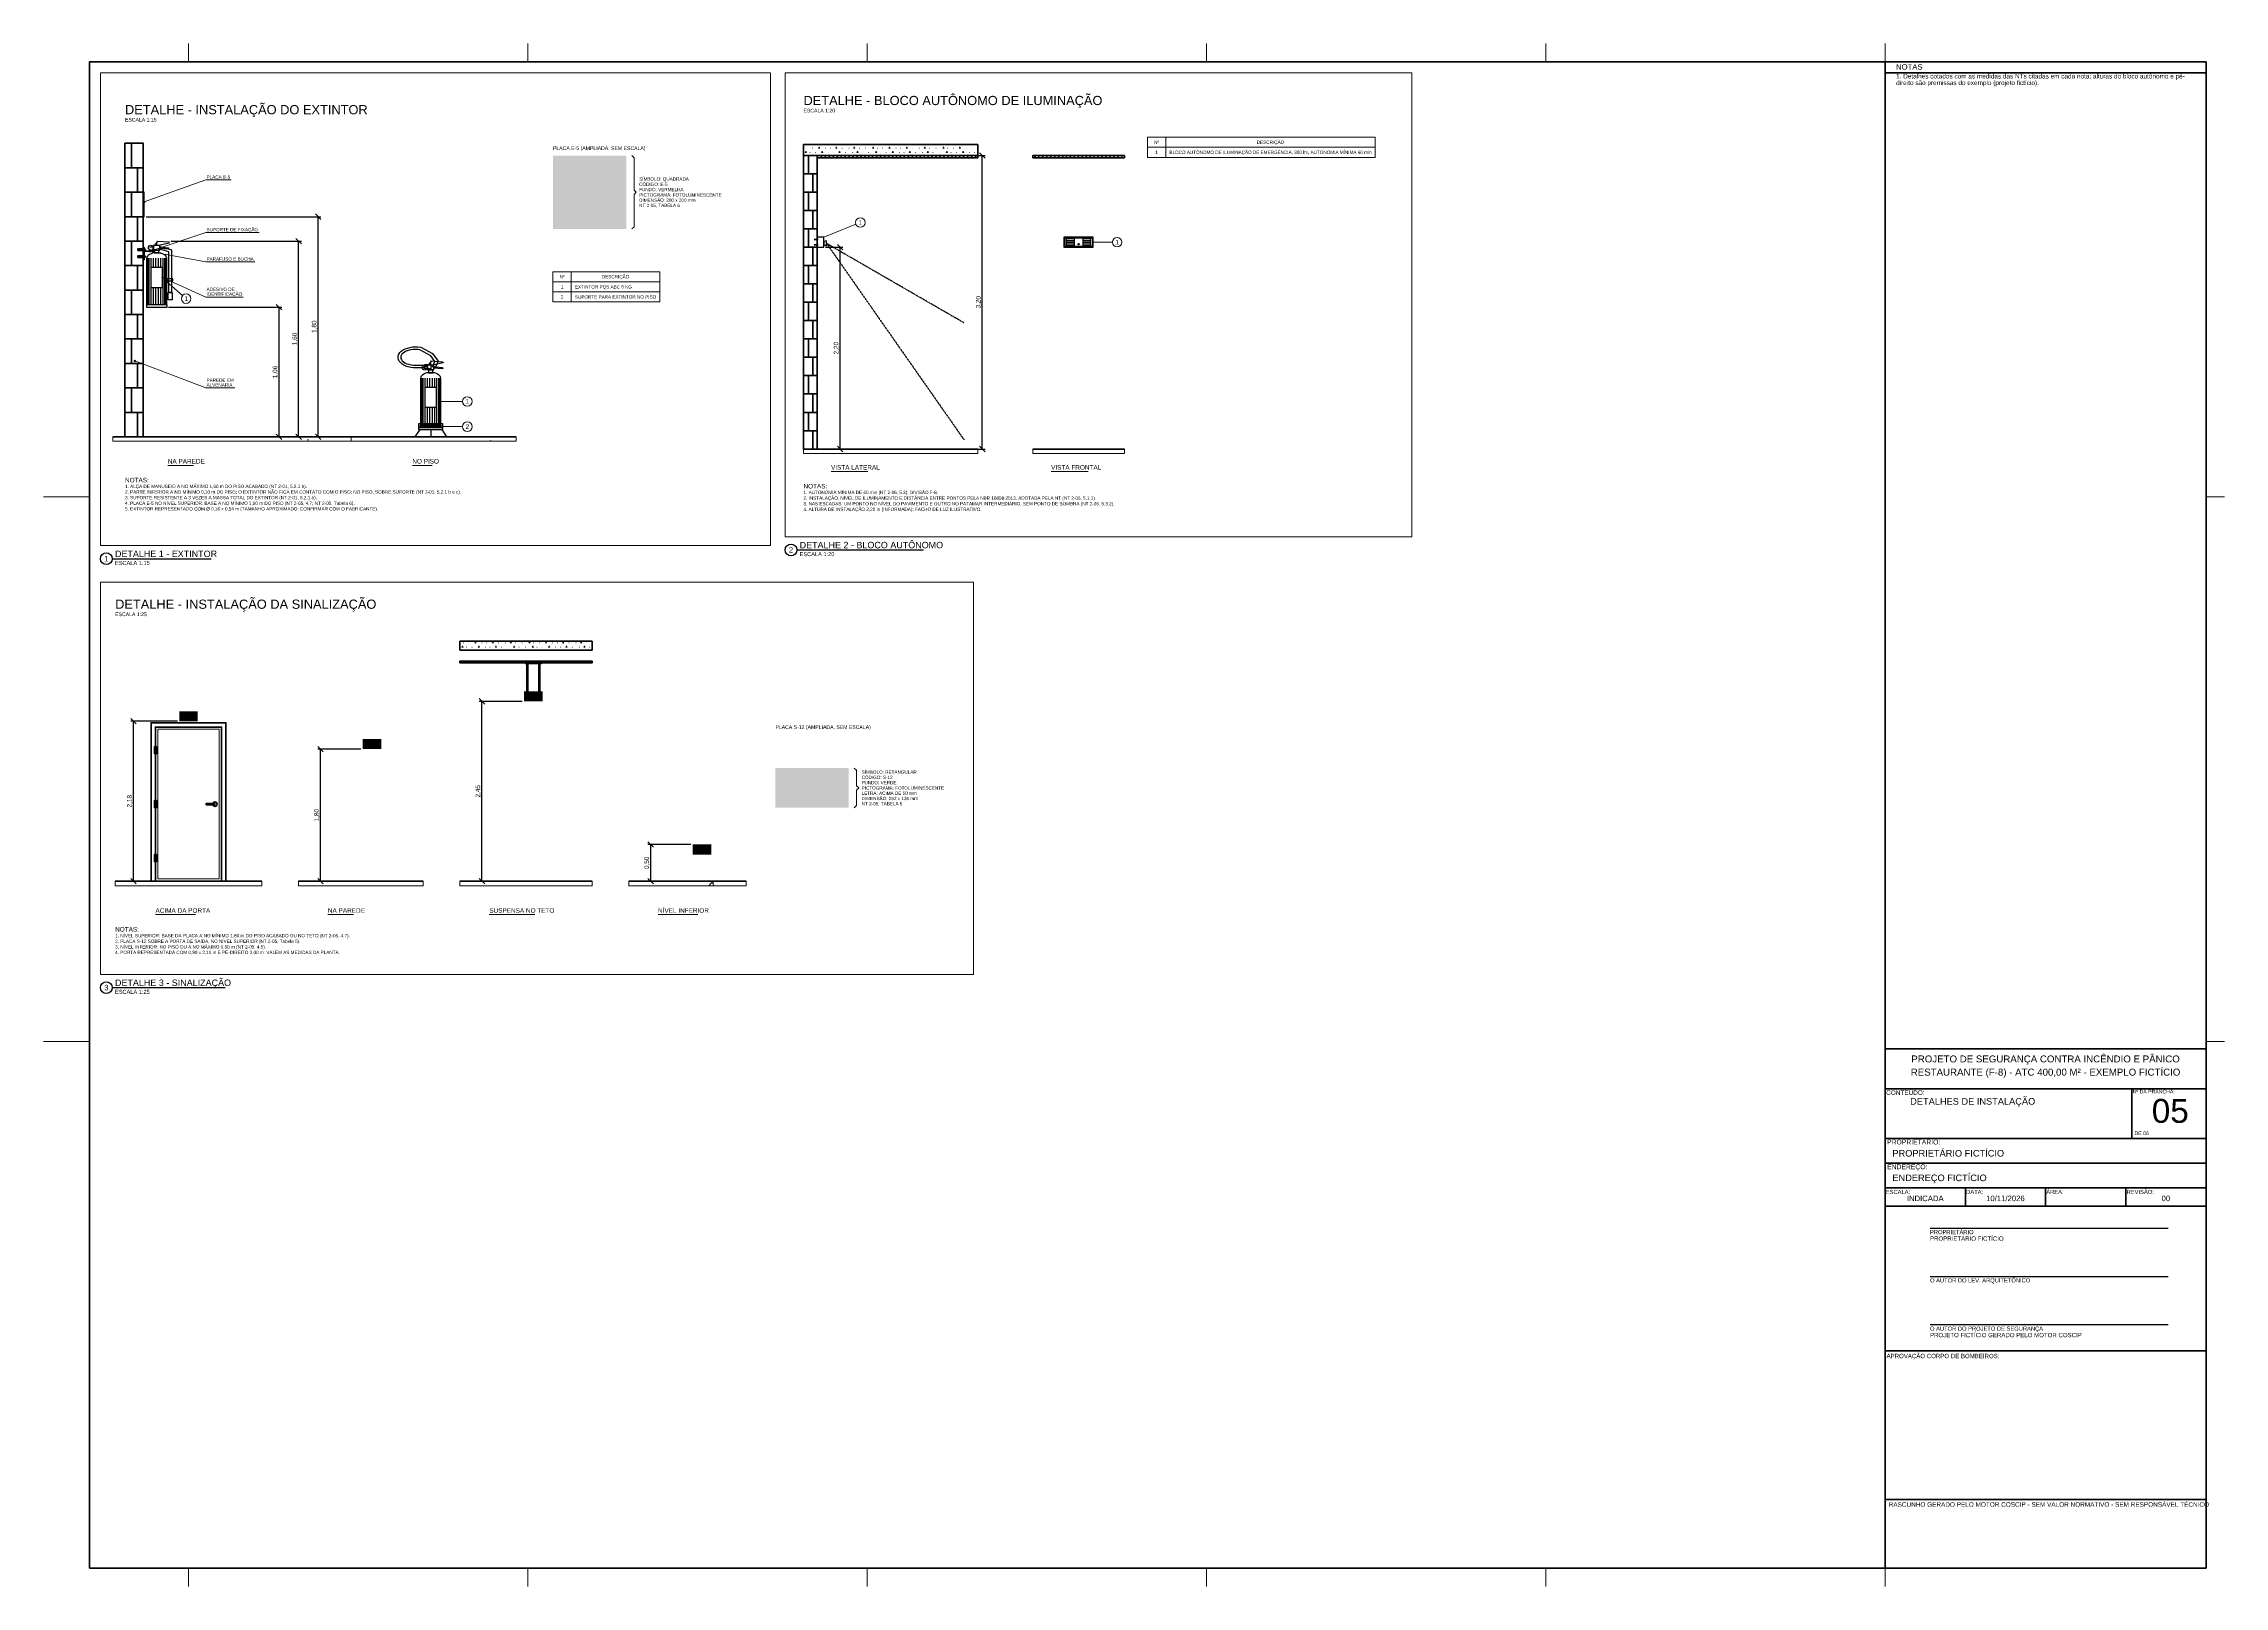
# Paper-space layout 'PRANCHA 05' of a CAD drawing. Header units: metres, sheet in millimetres. Extents: x 0 to 1189, y 0 to 841.
# The model-space entities are those that its viewports show. They can reach past a viewport. Long polylines and large blocks are cut down to what shows.
import ezdxf
from ezdxf.enums import TextEntityAlignment as Align

# ---------------------------------------------------------------- set-up
doc = ezdxf.new("R2010")
doc.units = ezdxf.units.M
doc.header["$LTSCALE"] = 0.1
doc.linetypes.add('DASHED', pattern=[1.524, 1.27, -0.254])
for name, color, linetype, lineweight in [('DETALHE', 7, 'Continuous', 35), ('DETALHE_AUX', 8, 'Continuous', 13), ('DETALHE_COTA', 7, 'Continuous', 13), ('DETALHE_HACH', 8, 'Continuous', 9), ('DETALHE_ILUM', 5, 'Continuous', 25), ('DETALHE_INC', 1, 'Continuous', 25), ('DETALHE_SINAL', 3, 'Continuous', 25), ('DETALHE_TEXTO', 7, 'Continuous', 13), ('FOLHA', 7, 'Continuous', 50)]:
    doc.layers.add(name, color=color, linetype=linetype, lineweight=lineweight)
doc.layers.add('VIEWPORT', color=6, linetype='Continuous', lineweight=13, plot=False)
doc.styles.add('COSCIP-TEXTO', font='arial.ttf')
doc.dimstyles.new('COSCIP-15', dxfattribs={"dimtxt": 0.0375, "dimasz": 2.5, "dimexe": 0.0225, "dimexo": 0.015, "dimgap": 0.0112, "dimtad": 1, "dimzin": 0, "dimtxsty": 'COSCIP-TEXTO', "dimtsz": 0.0225, "dimcen": 2.5, "dimclrd": 7, "dimclre": 7, "dimclrt": 7, "dimazin": 3, "dimtfac": 1, "dimtmove": 0, "dimatfit": 3})
doc.dimstyles.new('COSCIP-20', dxfattribs={"dimtxt": 0.05, "dimasz": 2.5, "dimexe": 0.03, "dimexo": 0.02, "dimgap": 0.015, "dimtad": 1, "dimzin": 0, "dimtxsty": 'COSCIP-TEXTO', "dimtsz": 0.03, "dimcen": 2.5, "dimclrd": 7, "dimclre": 7, "dimclrt": 7, "dimazin": 3, "dimtfac": 1, "dimtmove": 0, "dimatfit": 3})
doc.dimstyles.new('COSCIP-25', dxfattribs={"dimtxt": 0.0625, "dimasz": 2.5, "dimexe": 0.0375, "dimexo": 0.025, "dimgap": 0.0187, "dimtad": 1, "dimzin": 0, "dimtxsty": 'COSCIP-TEXTO', "dimtsz": 0.0375, "dimcen": 2.5, "dimclrd": 7, "dimclre": 7, "dimclrt": 7, "dimazin": 3, "dimtfac": 1, "dimtmove": 0, "dimatfit": 3})

# ---------------------------------------------------------------- blocks, each defined once
blk = doc.blocks.new('DETV_PICT_EQUIP5')
at = {"true_color": 0xd42c14}
h = blk.add_hatch(color=7, dxfattribs=at)
h.dxf.hatch_style = 1
h.paths.add_polyline_path([(-0.5, -0.5), (0.5, -0.5), (0.5, 0.5), (-0.5, 0.5)])
at = {"true_color": 0xececbc}
h = blk.add_hatch(color=7, dxfattribs=at)
h.dxf.hatch_style = 1
h.paths.add_polyline_path([(-0.4998, 0.4994), (0.4994, 0.4998), (0.4998, -0.4994), (-0.4994, -0.4998)])
h.paths.add_polyline_path([(-0.4364, 0.4382), (-0.4383, 0.4352), (-0.4376, -0.4375), (0.4376, -0.4375), (0.4376, 0.4374)], flags=16)
h.paths.add_polyline_path([(-0.0315, 0.3903), (0.0303, 0.3907), (0.0331, 0.3891), (0.0342, 0.377), (0.0655, 0.3764), (0.0958, 0.3572), (0.0993, 0.3515), (0.0991, 0.3394), (0.0958, 0.3334), (0.0688, 0.3152), (0.0497, 0.3143), (0.0418, 0.3091), (0.0383, 0.3006), (0.0384, 0.2509), (0.0412, 0.249), (0.0722, 0.2485), (0.0873, 0.2454), (0.1018, 0.2382), (0.1212, 0.2191), (0.1285, 0.2061), (0.1296, 0.1976), (0.1323, 0.1927), (0.1329, -0.3879), (0.1309, -0.3909), (-0.1297, -0.391), (-0.1327, -0.3891), (-0.1325, 0.1915), (-0.1243, 0.2145), (-0.1129, 0.2291), (-0.1018, 0.2382), (-0.0873, 0.2452), (-0.0721, 0.2485), (-0.0388, 0.2501), (-0.0384, 0.3018), (-0.0424, 0.3101), (-0.0509, 0.3145), (-0.08, 0.3146), (-0.0873, 0.3103), (-0.1758, 0.2445), (-0.1794, 0.2352), (-0.1801, 0.2121), (-0.183, 0.2093), (-0.2036, 0.2093), (-0.2066, 0.2109), (-0.2018, 0.2836), (-0.1976, 0.2919), (-0.1861, 0.303), (-0.0973, 0.3661), (-0.0909, 0.3726), (-0.0352, 0.373), (-0.0326, 0.3758), (-0.0332, 0.3879)])
blk = doc.blocks.new('DETV_PICT_SAIDA12')
at = {"true_color": 0x245c34}
h = blk.add_hatch(color=7, dxfattribs=at)
h.dxf.hatch_style = 1
h.paths.add_polyline_path([(-0.5, -0.2707), (0.5, -0.2707), (0.5, 0.2707), (-0.5, 0.2707)])
at = {"true_color": 0xececbc}
h = blk.add_hatch(color=7, dxfattribs=at)
h.dxf.hatch_style = 1
h.paths.add_polyline_path([(-0.4998, 0.2701), (0.4994, 0.2704), (0.4998, -0.2701), (-0.4994, -0.2704)])
h.paths.add_polyline_path([(-0.4521, 0.2246), (-0.4539, 0.2217), (-0.4539, -0.2217), (-0.4521, -0.2246), (0.4533, -0.2239), (0.4539, 0.2217), (0.4521, 0.2246)], flags=16)
h.paths.add_polyline_path([(0.0389, 0.1062), (0.1573, 0.1061), (0.1782, 0.0995), (0.1848, 0.0956), (0.1991, 0.0858), (0.2094, 0.0754), (0.2189, 0.0605), (0.2259, 0.0446), (0.2293, 0.0325), (0.2322, -0.0028), (0.2292, -0.0303), (0.2225, -0.0523), (0.2155, -0.0655), (0.1991, -0.0858), (0.1782, -0.0997), (0.1573, -0.1062), (0.0388, -0.1062)])
h.paths.add_polyline_path([(0.0891, 0.067), (0.0874, 0.0633), (0.0877, -0.0655), (0.0902, -0.0673), (0.1441, -0.0672), (0.1485, -0.0639), (0.1529, -0.0635), (0.1595, -0.0597), (0.1727, -0.0464), (0.1793, -0.0341), (0.1829, -0.0215), (0.183, 0.0171), (0.176, 0.0395), (0.1694, 0.0496), (0.1595, 0.0589), (0.1408, 0.0667)], flags=16)
h.paths.add_polyline_path([(-0.1758, 0.1062), (-0.1298, 0.1071), (-0.1243, 0.1007), (-0.0671, -0.0541), (-0.0615, -0.0655), (-0.0605, -0.0718), (-0.0517, -0.0919), (-0.051, -0.0974), (-0.0479, -0.1029), (-0.0495, -0.107), (-0.0957, -0.1069), (-0.1104, -0.0677), (-0.111, -0.0622), (-0.1133, -0.0603), (-0.1914, -0.0605), (-0.1958, -0.0647), (-0.2067, -0.0985), (-0.2112, -0.107), (-0.2576, -0.1062), (-0.2519, -0.088), (-0.2232, -0.016), (-0.2224, -0.0105), (-0.1869, 0.0787), (-0.1861, 0.0842), (-0.1793, 0.1018)])
h.paths.add_polyline_path([(-0.1518, 0.0537), (-0.1564, 0.0457), (-0.1794, -0.0182), (-0.1782, -0.0245), (-0.1298, -0.0246), (-0.1262, -0.0226), (-0.1275, -0.0149)], flags=16)
h.paths.add_polyline_path([(0.3127, 0.1062), (0.3586, 0.1071), (0.3641, 0.1018), (0.4245, -0.0622), (0.4403, -0.1007), (0.4389, -0.107), (0.3927, -0.1066), (0.3775, -0.0622), (0.3751, -0.0603), (0.297, -0.0605), (0.2927, -0.0655), (0.2817, -0.0996), (0.2772, -0.107), (0.232, -0.1062), (0.2332, -0.0977), (0.3047, 0.0865), (0.3089, 0.1007)])
h.paths.add_polyline_path([(0.3366, 0.0538), (0.3322, 0.0456), (0.3091, -0.0193), (0.3102, -0.0245), (0.3608, -0.0245), (0.363, -0.0231)], flags=16)
h.paths.add_polyline_path([(-0.3626, 0.1128), (-0.3289, 0.1127), (-0.3234, 0.1098), (-0.3135, 0.1096), (-0.308, 0.1065), (-0.3025, 0.1059), (-0.29, 0.0996), (-0.2761, 0.0888), (-0.2663, 0.0743), (-0.2626, 0.0655), (-0.2592, 0.0479), (-0.2618, 0.0439), (-0.3036, 0.0441), (-0.3079, 0.0512), (-0.3093, 0.0589), (-0.319, 0.0695), (-0.3267, 0.0733), (-0.3355, 0.0738), (-0.3432, 0.0766), (-0.3531, 0.0767), (-0.3597, 0.0739), (-0.3663, 0.0735), (-0.374, 0.0693), (-0.381, 0.0589), (-0.381, 0.0435), (-0.3729, 0.0353), (-0.3432, 0.0247), (-0.3234, 0.0213), (-0.3168, 0.0181), (-0.3102, 0.018), (-0.2904, 0.0114), (-0.2728, 0.0006), (-0.2634, -0.0094), (-0.2565, -0.0215), (-0.2527, -0.0336), (-0.2525, -0.0534), (-0.2596, -0.0743), (-0.2704, -0.0886), (-0.2827, -0.0991), (-0.3069, -0.1097), (-0.3168, -0.1097), (-0.3245, -0.1129), (-0.3608, -0.1128), (-0.3674, -0.1098), (-0.3762, -0.1097), (-0.3806, -0.1069), (-0.3872, -0.106), (-0.407, -0.0955), (-0.4202, -0.0825), (-0.4271, -0.0721), (-0.4337, -0.0567), (-0.4343, -0.0413), (-0.4323, -0.0368), (-0.3905, -0.0369), (-0.3882, -0.0402), (-0.3872, -0.0513), (-0.3772, -0.0655), (-0.363, -0.0734), (-0.3542, -0.074), (-0.3476, -0.0767), (-0.3377, -0.0769), (-0.3201, -0.0736), (-0.3102, -0.0693), (-0.3032, -0.0633), (-0.2991, -0.0556), (-0.2994, -0.0424), (-0.3135, -0.0279), (-0.33, -0.0213), (-0.3366, -0.0212), (-0.341, -0.0183), (-0.3498, -0.0179), (-0.3553, -0.015), (-0.363, -0.0145), (-0.3674, -0.0116), (-0.3729, -0.0115), (-0.3993, -0.0014), (-0.4167, 0.0127), (-0.427, 0.0325), (-0.4273, 0.0622), (-0.4202, 0.0787), (-0.3995, 0.0996), (-0.396, 0.0998), (-0.3861, 0.1062), (-0.3806, 0.1066), (-0.3762, 0.1096), (-0.3674, 0.1101)])
h.paths.add_polyline_path([(-0.0371, 0.1062), (0.0055, 0.1071), (0.0083, 0.104), (0.0083, -0.1029), (0.0055, -0.1072), (-0.0352, -0.1072), (-0.038, -0.104)])
h.paths.add_polyline_path([(-0.0093, 0.1689), (0.0319, 0.1695), (0.0345, 0.1678), (0.0165, 0.1491), (-0.0099, 0.1261), (-0.0365, 0.126), (-0.0372, 0.1282), (-0.0341, 0.1339)])
blk = doc.blocks.new('DETV_PICT_SAIDA1')
at = {"true_color": 0x245c34}
h = blk.add_hatch(color=7, dxfattribs=at)
h.dxf.hatch_style = 1
h.paths.add_polyline_path([(-0.5, -0.2723), (0.5, -0.2723), (0.5, 0.2723), (-0.5, 0.2723)])
at = {"true_color": 0xececbc}
h = blk.add_hatch(color=7, dxfattribs=at)
h.dxf.hatch_style = 1
h.paths.add_polyline_path([(-0.4998, 0.2717), (0.4994, 0.2721), (0.4998, -0.2717), (-0.4994, -0.2721)])
h.paths.add_polyline_path([(-0.4521, 0.2261), (-0.4539, 0.2233), (-0.4539, -0.2233), (-0.4521, -0.2261), (0.451, -0.2262), (0.4538, -0.2244), (0.4539, 0.2233), (0.4521, 0.2261)], flags=16)
h.paths.add_polyline_path([(-0.3589, 0.2035), (-0.0945, 0.2024), (-0.0948, 0.0385), (-0.1364, 0.0384), (-0.1496, 0.0528), (-0.1505, 0.0561), (-0.1595, 0.0655), (-0.1639, 0.0734), (-0.1848, 0.0937), (-0.2013, 0.0974), (-0.2838, 0.0974), (-0.3003, 0.094), (-0.3146, 0.0798), (-0.3152, 0.0759), (-0.325, 0.0627), (-0.3251, 0.0594), (-0.3349, 0.0462), (-0.335, 0.0429), (-0.3415, 0.033), (-0.3408, 0.0264), (-0.33, 0.0153), (-0.3223, 0.0151), (-0.3124, 0.0223), (-0.3115, 0.0264), (-0.3058, 0.033), (-0.3011, 0.0429), (-0.2956, 0.0495), (-0.2952, 0.0528), (-0.2849, 0.0671), (-0.2552, 0.0678), (-0.2523, 0.0649), (-0.2652, 0.0407), (-0.2658, 0.0363), (-0.2752, 0.0209), (-0.2821, 0.0033), (-0.2824, -0.0088), (-0.2854, -0.022), (-0.2857, -0.0539), (-0.2886, -0.0638), (-0.2888, -0.0726), (-0.2915, -0.0744), (-0.3619, -0.0743), (-0.3663, -0.0773), (-0.3729, -0.0775), (-0.3861, -0.0847), (-0.3904, -0.0891), (-0.3973, -0.1012), (-0.3981, -0.1078), (-0.3976, -0.11), (-0.3949, -0.1107), (-0.275, -0.1106), (-0.2607, -0.107), (-0.2525, -0.099), (-0.2524, -0.088), (-0.2493, -0.0759), (-0.2487, -0.0517), (-0.2459, -0.0429), (-0.2463, -0.0308), (-0.2442, -0.0281), (-0.2067, -0.099), (-0.203, -0.1089), (-0.1998, -0.1122), (-0.1997, -0.1155), (-0.1964, -0.1188), (-0.1964, -0.1221), (-0.1898, -0.132), (-0.1898, -0.1353), (-0.1793, -0.1526), (-0.1725, -0.1595), (-0.1639, -0.1622), (-0.1325, -0.1617), (-0.134, -0.1551), (-0.1403, -0.1452), (-0.1403, -0.1419), (-0.1436, -0.1386), (-0.1436, -0.1353), (-0.1502, -0.1254), (-0.1502, -0.1221), (-0.1535, -0.1188), (-0.1535, -0.1155), (-0.1599, -0.1056), (-0.1601, -0.1023), (-0.1634, -0.099), (-0.1634, -0.0957), (-0.1764, -0.0726), (-0.1771, -0.0682), (-0.1894, -0.0462), (-0.2074, -0.0066), (-0.2058, 0.0011), (-0.1935, 0.0253), (-0.1928, 0.0297), (-0.1898, 0.033), (-0.1898, 0.0363), (-0.1864, 0.0396), (-0.1861, 0.044), (-0.1837, 0.0443), (-0.1738, 0.0335), (-0.1694, 0.0256), (-0.1518, 0.0083), (-0.0968, 0.0083), (-0.0942, 0.0066), (-0.0941, -0.1738), (-0.1221, -0.2024), (-0.1672, -0.2036), (-0.1699, -0.2024), (-0.1404, -0.1727), (-0.1402, -0.1705), (-0.143, -0.1697), (-0.1746, -0.1705), (-0.1856, -0.1771), (-0.2079, -0.1991), (-0.2145, -0.2032), (-0.3861, -0.2036), (-0.3877, -0.2024), (-0.3614, -0.1749), (-0.3614, -0.1188), (-0.3641, -0.117), (-0.4081, -0.1173), (-0.411, -0.1144), (-0.408, -0.11), (-0.4076, -0.1056), (-0.4043, -0.1023), (-0.4038, -0.0979), (-0.4012, -0.0957), (-0.401, -0.0924), (-0.3935, -0.0814), (-0.3784, -0.0715), (-0.3707, -0.0706), (-0.3614, -0.066), (-0.3615, 0.2002)])
h.paths.add_polyline_path([(-0.1991, 0.1664), (-0.2079, 0.1625), (-0.2189, 0.1518), (-0.2226, 0.1441), (-0.2226, 0.1254), (-0.2195, 0.1221), (-0.2189, 0.1181), (-0.2079, 0.1074), (-0.2046, 0.1073), (-0.2002, 0.1039), (-0.1815, 0.1043), (-0.1793, 0.1067), (-0.1742, 0.1078), (-0.1634, 0.1188), (-0.1634, 0.1221), (-0.1601, 0.1265), (-0.1603, 0.1441), (-0.1639, 0.1521), (-0.1749, 0.1625), (-0.1848, 0.1667)], flags=16)
h.paths.add_polyline_path([(0.1286, 0.143), (0.2376, 0.1434), (0.2567, 0.1243), (0.2708, 0.1133), (0.3944, 0), (0.3723, -0.0187), (0.3467, -0.044), (0.3326, -0.055), (0.3104, -0.077), (0.2963, -0.088), (0.2779, -0.1067), (0.2601, -0.121), (0.2376, -0.1433), (0.132, -0.1438), (0.1296, -0.1419), (0.1645, -0.1078), (0.1855, -0.0902), (0.2206, -0.055), (0.2349, -0.044), (0.2343, -0.0414), (0.0638, -0.0414), (0.0611, -0.0396), (0.0609, 0.0385), (0.0627, 0.0413), (0.2332, 0.0412), (0.2354, 0.0424), (0.1426, 0.1298), (0.1286, 0.1408)])

msp = doc.modelspace()

# ---------------------------------------------------------------- hatches: boundary and pattern name
at = {"layer": 'DETALHE_HACH'}
h = msp.add_hatch(dxfattribs=at)
h.set_pattern_fill('ANSI31', color=8, scale=0.012)
h.paths.add_polyline_path([(204.7, 17.975), (206.5, 17.975), (206.5, 18), (204.7, 18)])
h = msp.add_hatch(dxfattribs=at)
h.set_pattern_fill('AR-CONC', color=8, scale=0.008)
h.paths.add_polyline_path([(200, 14.938), (202, 14.938), (202, 15), (200, 15)])
h = msp.add_hatch(dxfattribs=at)
h.set_pattern_fill('AR-CONC', color=8, scale=0.008)
h.paths.add_polyline_path([(202.5, 14.938), (204.2, 14.938), (204.2, 15), (202.5, 15)])
h = msp.add_hatch(dxfattribs=at)
h.set_pattern_fill('AR-CONC', color=8, scale=0.008)
h.paths.add_polyline_path([(204.7, 14.938), (206.5, 14.938), (206.5, 15), (204.7, 15)])
h = msp.add_hatch(dxfattribs=at)
h.set_pattern_fill('AR-CONC', color=8, scale=0.008)
h.paths.add_polyline_path([(207, 14.938), (208.6, 14.938), (208.6, 15), (207, 15)])
h = msp.add_hatch(dxfattribs=at)
h.set_pattern_fill('ANSI31', color=8, scale=0.0096)
h.paths.add_polyline_path([(200.15, 10.175), (201.9, 10.175), (201.9, 10.2), (200.15, 10.2)])
h = msp.add_hatch(dxfattribs=at)
h.set_pattern_fill('ANSI31', color=8, scale=0.0096)
h.paths.add_polyline_path([(202.5, 10.175), (203.5, 10.175), (203.5, 10.2), (202.5, 10.2)])
h = msp.add_hatch(dxfattribs=at)
h.set_pattern_fill('AR-CONC', color=8, scale=0.0064)
h.paths.add_polyline_path([(200, 6.95), (201.9, 6.95), (201.9, 7), (200, 7)])
h = msp.add_hatch(dxfattribs=at)
h.set_pattern_fill('AR-CONC', color=8, scale=0.0064)
h.paths.add_polyline_path([(202.5, 6.95), (203.5, 6.95), (203.5, 7), (202.5, 7)])
h = msp.add_hatch(color=1, dxfattribs=at)
h.dxf.hatch_style = 1
h.paths.add_polyline_path([(200.15, 1.8), (200.158, 1.8), (200.158, 2), (200.15, 2)])
h = msp.add_hatch(dxfattribs=at)
h.set_pattern_fill('AR-CONC', color=8, scale=0.0048)
h.paths.add_polyline_path([(199.9, -0.037), (201.85, -0.037), (201.85, 0), (199.9, 0)])
h = msp.add_hatch(dxfattribs=at)
h.set_pattern_fill('AR-CONC', color=8, scale=0.0048)
h.paths.add_polyline_path([(201.85, -0.037), (203.2, -0.037), (203.2, 0), (201.85, 0)])

# ---------------------------------------------------------------- linework, layer by layer
at = {"layer": 'DETALHE'}
for p, q in [((205.613, 17.587), (205.613, 17.967)), ((205.625, 17.587), (205.625, 17.967)), ((205.775, 17.587), (205.775, 17.967)), ((205.787, 17.587), (205.787, 17.967)), ((200.538, 16.785), (200.562, 16.785)), ((200.538, 16.05), (200.562, 16.05)), ((200.538, 15.315), (200.562, 15.315)), ((200, 15), (202, 15)), ((202.5, 15), (204.2, 15)), ((204.7, 15), (206.5, 15)), ((207, 15), (208.6, 15)), ((200.053, 10), (200.053, 10.2)), ((200, 10), (200.15, 10)), ((200.102, 9.8), (200.102, 10)), ((200, 9.8), (200.15, 9.8)), ((200.053, 9.6), (200.053, 9.8)), ((200, 9.6), (200.15, 9.6)), ((200.102, 9.4), (200.102, 9.6)), ((200, 9.4), (200.15, 9.4)), ((200.053, 9.2), (200.053, 9.4)), ((200.115, 9.285), (200.16, 9.285)), ((200, 9.2), (200.15, 9.2)), ((200.102, 9), (200.102, 9.2)), ((200.115, 9.225), (200.16, 9.225)), ((200, 9), (200.15, 9)), ((200.053, 8.8), (200.053, 9)), ((200, 8.8), (200.15, 8.8)), ((200.102, 8.6), (200.102, 8.8)), ((200, 8.6), (200.15, 8.6)), ((200.053, 8.4), (200.053, 8.6)), ((200, 8.4), (200.15, 8.4)), ((200.102, 8.2), (200.102, 8.4)), ((200, 8.2), (200.15, 8.2)), ((200.053, 8), (200.053, 8.2)), ((200, 8), (200.15, 8)), ((200.102, 7.8), (200.102, 8)), ((200, 7.8), (200.15, 7.8)), ((200.053, 7.6), (200.053, 7.8)), ((200, 7.6), (200.15, 7.6)), ((200.102, 7.4), (200.102, 7.6)), ((200, 7.4), (200.15, 7.4)), ((200.053, 7.2), (200.053, 7.4)), ((200, 7.2), (200.15, 7.2)), ((200.102, 7), (200.102, 7.2)), ((200, 7), (201.9, 7)), ((202.5, 7), (203.5, 7)), ((200.053, 2.2), (200.053, 2.4)), ((200, 2.2), (200.15, 2.2)), ((200.102, 2), (200.102, 2.2)), ((200, 2), (200.15, 2)), ((200.053, 1.8), (200.053, 2)), ((200, 1.8), (200.15, 1.8)), ((200.102, 1.6), (200.102, 1.8)), ((200, 1.6), (200.15, 1.6)), ((200.053, 1.4), (200.053, 1.6)), ((200.11, 1.53), (200.162, 1.53)), ((200.11, 1.473), (200.162, 1.473)), ((200, 1.4), (200.15, 1.4)), ((200.102, 1.2), (200.102, 1.4)), ((200, 1.2), (200.15, 1.2)), ((200.053, 1), (200.053, 1.2)), ((200, 1), (200.15, 1)), ((200.102, 0.8), (200.102, 1)), ((200, 0.8), (200.15, 0.8)), ((200.053, 0.6), (200.053, 0.8)), ((200, 0.6), (200.15, 0.6)), ((200.102, 0.4), (200.102, 0.6)), ((200, 0.4), (200.15, 0.4)), ((200.053, 0.2), (200.053, 0.4)), ((200, 0.2), (200.15, 0.2)), ((200.102, 0), (200.102, 0.2)), ((199.9, 0), (201.85, 0)), ((201.85, 0), (203.2, 0))]:
    msp.add_line(p, q, dxfattribs=at)
for points in [[(204.7, 18.15), (206.5, 18.15), (206.5, 18.27), (204.7, 18.27)], [(204.7, 17.975), (206.5, 17.975), (206.5, 18), (204.7, 18)], [(205.587, 17.967), (205.813, 17.967), (205.813, 17.975), (205.587, 17.975)], [(200.538, 16.735), (200.562, 16.735), (200.562, 16.835), (200.538, 16.835)], [(200.538, 16), (200.562, 16), (200.562, 16.1), (200.538, 16.1)], [(201.24, 16.042), (201.36, 16.042), (201.36, 16.058), (201.24, 16.058)], [(200.538, 15.265), (200.562, 15.265), (200.562, 15.365), (200.538, 15.365)], [(200, 10.2), (201.9, 10.2), (201.9, 10.32), (200, 10.32)], [(200, 7), (200.15, 7), (200.15, 10.2), (200, 10.2)], [(200.15, 10.175), (201.9, 10.175), (201.9, 10.2), (200.15, 10.2)], [(202.5, 10.175), (203.5, 10.175), (203.5, 10.2), (202.5, 10.2)], [(200, 0), (200.15, 0), (200.15, 2.4), (200, 2.4)], [(200.105, 1.524), (200.15, 1.524), (200.15, 1.536), (200.105, 1.536)], [(200.105, 1.467), (200.15, 1.467), (200.15, 1.479), (200.105, 1.479)], [(200.15, 1.448), (200.156, 1.448), (200.156, 1.548), (200.15, 1.548)]]:
    msp.add_lwpolyline(points, close=True, dxfattribs=at)
for points in [[(200.49, 15), (200.49, 17.16), (201.51, 17.16), (201.51, 15)], [(200.55, 15), (200.55, 17.1), (201.45, 17.1), (201.45, 15)], [(200.156, 1.518), (200.242, 1.518), (200.242, 1.533)]]:
    msp.add_lwpolyline(points, dxfattribs=at)
for centre, radius in [((201.36, 16.05), 0.03), ((200.162, 1.53), 0.006), ((200.162, 1.473), 0.006)]:
    msp.add_circle(centre, radius, dxfattribs=at)
at = {"layer": 'DETALHE_AUX'}
for p, q in [((200.55, 14.544), (201.093, 14.544)), ((202.9, 14.544), (203.249, 14.544)), ((205.1, 14.544), (205.72, 14.544)), ((207.4, 14.544), (207.942, 14.544)), ((200.22, 9.31), (200.572, 9.451)), ((203.16, 9.255), (203.368, 9.255)), ((200.3, 6.755), (200.703, 6.755)), ((202.7, 6.755), (203.103, 6.755)), ((200.158, 1.92), (200.66, 2.1)), ((200.66, 2.1), (200.868, 2.1)), ((200.205, 1.518), (200.66, 1.67)), ((200.66, 1.67), (201.096, 1.67)), ((200.13, 1.53), (200.66, 1.43)), ((200.66, 1.43), (201.061, 1.43)), ((200.308, 1.303), (200.66, 1.143)), ((200.34, 1.269), (200.471, 1.156)), ((200.66, 1.143), (200.966, 1.143)), ((200.08, 0.62), (200.66, 0.4)), ((200.66, 0.4), (200.897, 0.4)), ((202.58, 0.289), (202.761, 0.289)), ((202.6, 0.083), (202.761, 0.083)), ((200.35, -0.234), (200.559, -0.234)), ((202.35, -0.234), (202.513, -0.234))]:
    msp.add_line(p, q, dxfattribs=at)
for points in [[(200.58, 15.03), (201.42, 15.03), (201.42, 17.07), (200.58, 17.07)], [(200, 14.938), (202, 14.938), (202, 15), (200, 15)], [(202.5, 14.938), (204.2, 14.938), (204.2, 15), (202.5, 15)], [(204.7, 14.938), (206.5, 14.938), (206.5, 15), (204.7, 15)], [(207, 14.938), (208.6, 14.938), (208.6, 15), (207, 15)], [(202.85, 9.21), (203.15, 9.21), (203.15, 9.3), (202.85, 9.3)], [(200, 6.95), (201.9, 6.95), (201.9, 7), (200, 7)], [(202.5, 6.95), (203.5, 6.95), (203.5, 7), (202.5, 7)], [(199.9, -0.037), (201.85, -0.037), (201.85, 0), (199.9, 0)], [(201.85, -0.037), (203.2, -0.037), (203.2, 0), (201.85, 0)]]:
    msp.add_lwpolyline(points, close=True, dxfattribs=at)
for centre in [(200.158, 1.92), (200.13, 1.53), (200.205, 1.518), (200.308, 1.303), (200.08, 0.62)]:
    msp.add_circle(centre, 0.006, dxfattribs=at)
at = {"layer": 'DETALHE_HACH'}
for p, q in [((204.744, 18.25), (204.748, 18.25)), ((204.819, 18.25), (204.822, 18.25)), ((205, 18.25), (205.004, 18.25)), ((205.064, 18.25), (205.068, 18.25)), ((205.224, 18.25), (205.228, 18.25)), ((205.32, 18.25), (205.324, 18.25)), ((205.459, 18.25), (205.462, 18.25)), ((205.544, 18.25), (205.548, 18.25)), ((205.704, 18.25), (205.708, 18.25)), ((205.779, 18.25), (205.782, 18.25)), ((205.96, 18.25), (205.964, 18.25)), ((206.024, 18.25), (206.028, 18.25)), ((206.184, 18.25), (206.188, 18.25)), ((206.28, 18.25), (206.284, 18.25)), ((206.419, 18.25), (206.422, 18.25)), ((204.788, 18.19), (204.792, 18.19)), ((204.863, 18.19), (204.866, 18.19)), ((205.044, 18.19), (205.048, 18.19)), ((205.108, 18.19), (205.112, 18.19)), ((205.268, 18.19), (205.272, 18.19)), ((205.364, 18.19), (205.368, 18.19)), ((205.503, 18.19), (205.506, 18.19)), ((205.588, 18.19), (205.592, 18.19)), ((205.748, 18.19), (205.752, 18.19)), ((205.823, 18.19), (205.826, 18.19)), ((206.004, 18.19), (206.008, 18.19)), ((206.068, 18.19), (206.072, 18.19)), ((206.228, 18.19), (206.232, 18.19)), ((206.324, 18.19), (206.328, 18.19)), ((206.463, 18.19), (206.466, 18.19)), ((200.035, 10.28), (200.038, 10.28)), ((200.07, 10.232), (200.073, 10.232)), ((200.095, 10.28), (200.098, 10.28)), ((200.13, 10.232), (200.133, 10.232)), ((200.24, 10.28), (200.243, 10.28)), ((200.275, 10.232), (200.278, 10.232)), ((200.291, 10.28), (200.294, 10.28)), ((200.326, 10.232), (200.329, 10.232)), ((200.419, 10.28), (200.422, 10.28)), ((200.454, 10.232), (200.457, 10.232)), ((200.496, 10.28), (200.499, 10.28)), ((200.531, 10.232), (200.534, 10.232)), ((200.607, 10.28), (200.61, 10.28)), ((200.642, 10.232), (200.645, 10.232)), ((200.675, 10.28), (200.678, 10.28)), ((200.71, 10.232), (200.713, 10.232)), ((200.803, 10.28), (200.806, 10.28)), ((200.838, 10.232), (200.841, 10.232)), ((200.863, 10.28), (200.866, 10.28)), ((200.898, 10.232), (200.901, 10.232)), ((201.008, 10.28), (201.011, 10.28)), ((201.043, 10.232), (201.046, 10.232)), ((201.059, 10.28), (201.062, 10.28)), ((201.094, 10.232), (201.097, 10.232)), ((201.187, 10.28), (201.19, 10.28)), ((201.222, 10.232), (201.225, 10.232)), ((201.264, 10.28), (201.267, 10.28)), ((201.299, 10.232), (201.302, 10.232)), ((201.375, 10.28), (201.378, 10.28)), ((201.41, 10.232), (201.413, 10.232)), ((201.443, 10.28), (201.446, 10.28)), ((201.478, 10.232), (201.481, 10.232)), ((201.571, 10.28), (201.574, 10.28)), ((201.606, 10.232), (201.609, 10.232)), ((201.631, 10.28), (201.634, 10.28)), ((201.666, 10.232), (201.669, 10.232)), ((201.776, 10.28), (201.779, 10.28)), ((201.811, 10.232), (201.814, 10.232)), ((201.827, 10.28), (201.83, 10.28)), ((201.862, 10.232), (201.865, 10.232))]:
    msp.add_line(p, q, dxfattribs=at)
for points in [[(204.724, 18.19), (204.742, 18.19), (204.733, 18.206)], [(204.904, 18.25), (204.922, 18.25), (204.913, 18.266)], [(204.948, 18.19), (204.965, 18.19), (204.957, 18.206)], [(205.139, 18.25), (205.156, 18.25), (205.147, 18.266)], [(205.183, 18.19), (205.2, 18.19), (205.191, 18.206)], [(205.384, 18.25), (205.401, 18.25), (205.393, 18.266)], [(205.428, 18.19), (205.446, 18.19), (205.437, 18.206)], [(205.64, 18.25), (205.657, 18.25), (205.649, 18.266)], [(205.684, 18.19), (205.702, 18.19), (205.693, 18.206)], [(205.864, 18.25), (205.881, 18.25), (205.873, 18.266)], [(205.908, 18.19), (205.925, 18.19), (205.917, 18.206)], [(206.099, 18.25), (206.116, 18.25), (206.107, 18.266)], [(206.143, 18.19), (206.16, 18.19), (206.151, 18.206)], [(206.344, 18.25), (206.362, 18.25), (206.353, 18.266)], [(206.388, 18.19), (206.405, 18.19), (206.397, 18.206)], [(200.019, 10.232), (200.033, 10.232), (200.026, 10.245)], [(200.163, 10.28), (200.177, 10.28), (200.17, 10.293)], [(200.198, 10.232), (200.212, 10.232), (200.205, 10.245)], [(200.351, 10.28), (200.365, 10.28), (200.358, 10.293)], [(200.386, 10.232), (200.4, 10.232), (200.393, 10.245)], [(200.547, 10.28), (200.561, 10.28), (200.554, 10.293)], [(200.582, 10.232), (200.596, 10.232), (200.589, 10.245)], [(200.752, 10.28), (200.766, 10.28), (200.759, 10.293)], [(200.787, 10.232), (200.801, 10.232), (200.794, 10.245)], [(200.931, 10.28), (200.945, 10.28), (200.938, 10.293)], [(200.966, 10.232), (200.98, 10.232), (200.973, 10.245)], [(201.119, 10.28), (201.133, 10.28), (201.126, 10.293)], [(201.154, 10.232), (201.168, 10.232), (201.161, 10.245)], [(201.315, 10.28), (201.329, 10.28), (201.322, 10.293)], [(201.35, 10.232), (201.364, 10.232), (201.357, 10.245)], [(201.52, 10.28), (201.534, 10.28), (201.527, 10.293)], [(201.555, 10.232), (201.569, 10.232), (201.562, 10.245)], [(201.699, 10.28), (201.713, 10.28), (201.706, 10.293)], [(201.734, 10.232), (201.748, 10.232), (201.741, 10.245)]]:
    msp.add_lwpolyline(points, close=True, dxfattribs=at)
at = {"layer": 'DETALHE_ILUM', "linetype": 'DASHED'}
for q in [(201.75, 7.102), (201.75, 8.378)]:
    msp.add_line((200.25, 9.244), q, dxfattribs=at)
at = {"layer": 'DETALHE_ILUM'}
for p, q in [((202.87, 9.273), (202.95, 9.273)), ((202.87, 9.255), (202.95, 9.255)), ((202.87, 9.238), (202.95, 9.238)), ((203.05, 9.273), (203.13, 9.273)), ((203.05, 9.255), (203.13, 9.255)), ((203.05, 9.238), (203.13, 9.238))]:
    msp.add_line(p, q, dxfattribs=at)
for points in [[(200.15, 9.2), (200.22, 9.2), (200.22, 9.31), (200.15, 9.31)], [(202.84, 9.2), (203.16, 9.2), (203.16, 9.31), (202.84, 9.31)], [(202.865, 9.22), (202.955, 9.22), (202.955, 9.29), (202.865, 9.29)], [(203.045, 9.22), (203.135, 9.22), (203.135, 9.29), (203.045, 9.29)], [(200.22, 9.227), (200.25, 9.216), (200.25, 9.271), (200.22, 9.261)]]:
    msp.add_lwpolyline(points, close=True, dxfattribs=at)
msp.add_circle((203, 9.233), 0.008, dxfattribs=at)
at = {"layer": 'DETALHE_INC'}
for p, q in [((200.187, 1.079), (200.187, 1.46)), ((200.198, 1.549), (200.193, 1.549)), ((200.198, 1.541), (200.193, 1.539)), ((200.201, 1.555), (200.197, 1.559)), ((200.199, 1.079), (200.199, 1.46)), ((200.207, 1.56), (200.205, 1.565)), ((200.212, 1.546), (200.218, 1.557)), ((200.214, 1.384), (200.214, 1.46)), ((200.215, 1.56), (200.215, 1.565)), ((200.221, 1.557), (200.225, 1.561)), ((200.226, 1.551), (200.231, 1.553)), ((200.226, 1.543), (200.231, 1.543)), ((200.233, 1.384), (200.233, 1.46)), ((200.253, 1.384), (200.253, 1.46)), ((200.26, 1.565), (200.26, 1.592)), ((200.274, 1.384), (200.274, 1.46)), ((200.294, 1.384), (200.294, 1.46)), ((200.311, 1.079), (200.311, 1.46)), ((200.326, 1.079), (200.326, 1.46)), ((200.335, 1.079), (200.335, 1.46)), ((200.214, 1.079), (200.214, 1.222)), ((200.233, 1.079), (200.233, 1.222)), ((200.253, 1.079), (200.253, 1.222)), ((200.274, 1.079), (200.274, 1.222)), ((200.294, 1.079), (200.294, 1.222)), ((202.438, 0.569), (202.433, 0.569)), ((202.438, 0.561), (202.433, 0.559)), ((202.441, 0.575), (202.437, 0.579)), ((202.447, 0.58), (202.445, 0.585)), ((202.452, 0.566), (202.458, 0.577)), ((202.455, 0.58), (202.455, 0.585)), ((202.461, 0.577), (202.465, 0.581)), ((202.466, 0.571), (202.471, 0.573)), ((202.466, 0.563), (202.471, 0.563)), ((202.5, 0.585), (202.5, 0.612)), ((202.427, 0.099), (202.427, 0.48)), ((202.439, 0.099), (202.439, 0.48)), ((202.454, 0.404), (202.454, 0.48)), ((202.473, 0.404), (202.473, 0.48)), ((202.493, 0.404), (202.493, 0.48)), ((202.514, 0.404), (202.514, 0.48)), ((202.534, 0.404), (202.534, 0.48)), ((202.551, 0.099), (202.551, 0.48)), ((202.566, 0.099), (202.566, 0.48)), ((202.575, 0.099), (202.575, 0.48)), ((202.454, 0.099), (202.454, 0.242)), ((202.473, 0.099), (202.473, 0.242)), ((202.493, 0.099), (202.493, 0.242)), ((202.514, 0.099), (202.514, 0.242)), ((202.534, 0.099), (202.534, 0.242)), ((202.41, 0.06), (202.37, 0)), ((202.4, 0.09), (202.6, 0.09)), ((202.4, 0.075), (202.6, 0.075)), ((202.5, 0.06), (202.5, 0)), ((202.59, 0.06), (202.63, 0))]:
    msp.add_line(p, q, dxfattribs=at)
for points in [[(200.15, 1.8), (200.158, 1.8), (200.158, 2), (200.15, 2)], [(200.234, 1.527), (200.286, 1.527), (200.286, 1.565), (200.234, 1.565)], [(200.242, 1.504), (200.278, 1.504), (200.278, 1.527), (200.242, 1.527)], [(200.381, 1.53), (200.381, 1.179), (200.359, 1.179), (200.359, 1.513), (200.283, 1.535), (200.289, 1.557), (200.381, 1.53)], [(200.212, 1.222), (200.308, 1.222), (200.308, 1.384), (200.212, 1.384)], [(200.336, 1.276), (200.39, 1.276), (200.39, 1.292), (200.336, 1.292)], [(200.176, 1.06), (200.344, 1.06), (200.344, 1.079), (200.176, 1.079)], [(200.387, 1.179), (200.387, 1.119), (200.353, 1.119), (200.353, 1.179)], [(202.535, 0.616), (202.501, 0.663), (202.412, 0.712), (202.394, 0.714), (202.374, 0.714), (202.354, 0.713), (202.335, 0.71), (202.317, 0.705), (202.3, 0.699), (202.286, 0.692), (202.274, 0.684), (202.265, 0.675), (202.259, 0.666), (202.256, 0.657), (202.255, 0.648), (202.257, 0.64), (202.261, 0.631), (202.268, 0.622), (202.278, 0.613), (202.29, 0.605), (202.305, 0.598), (202.322, 0.593), (202.341, 0.589), (202.36, 0.586), (202.38, 0.585), (202.452, 0.585), (202.452, 0.563), (202.38, 0.563), (202.358, 0.564), (202.337, 0.567), (202.316, 0.571), (202.297, 0.578), (202.28, 0.586), (202.265, 0.596), (202.252, 0.607), (202.242, 0.619), (202.236, 0.633), (202.233, 0.647), (202.234, 0.662), (202.24, 0.676), (202.249, 0.689), (202.26, 0.701), (202.275, 0.711), (202.291, 0.719), (202.31, 0.726), (202.33, 0.731), (202.351, 0.735), (202.373, 0.736), (202.395, 0.736), (202.419, 0.733), (202.515, 0.68), (202.561, 0.619), (202.536, 0.564), (202.516, 0.573), (202.535, 0.616)], [(202.452, 0.591), (202.502, 0.591), (202.502, 0.557), (202.452, 0.557)], [(202.474, 0.547), (202.526, 0.547), (202.526, 0.585), (202.474, 0.585)], [(202.482, 0.524), (202.518, 0.524), (202.518, 0.547), (202.482, 0.547)], [(202.452, 0.242), (202.548, 0.242), (202.548, 0.404), (202.452, 0.404)], [(202.4, 0.06), (202.6, 0.06), (202.6, 0.105), (202.4, 0.105)], [(202.416, 0.08), (202.584, 0.08), (202.584, 0.099), (202.416, 0.099)]]:
    msp.add_lwpolyline(points, close=True, dxfattribs=at)
for points in [[(200.18, 1.079), (200.18, 1.46), (200.182, 1.469), (200.186, 1.478), (200.193, 1.487), (200.203, 1.494), (200.216, 1.5), (200.229, 1.505), (200.244, 1.507), (200.26, 1.508), (200.276, 1.507), (200.291, 1.505), (200.304, 1.5), (200.317, 1.494), (200.327, 1.487), (200.334, 1.478), (200.338, 1.469), (200.34, 1.46), (200.34, 1.079)], [(200.244, 1.565), (200.268, 1.6), (200.359, 1.594), (200.362, 1.584), (200.276, 1.565)], [(200.279, 1.554), (200.356, 1.546), (200.359, 1.535), (200.282, 1.541)], [(202.484, 0.585), (202.508, 0.62), (202.599, 0.614), (202.602, 0.604), (202.516, 0.585)], [(202.519, 0.574), (202.596, 0.566), (202.599, 0.555), (202.522, 0.561)], [(202.42, 0.099), (202.42, 0.48), (202.422, 0.489), (202.426, 0.498), (202.433, 0.507), (202.443, 0.514), (202.456, 0.52), (202.469, 0.525), (202.484, 0.527), (202.5, 0.528), (202.516, 0.527), (202.531, 0.525), (202.544, 0.52), (202.557, 0.514), (202.567, 0.507), (202.574, 0.498), (202.578, 0.489), (202.58, 0.48), (202.58, 0.099)]]:
    msp.add_lwpolyline(points, dxfattribs=at)
for centre in [(200.212, 1.546), (202.452, 0.566)]:
    msp.add_circle(centre, 0.0208, dxfattribs=at)
at = {"layer": 'DETALHE_TEXTO'}
for p, q in [((203.95, 10.18), (203.95, 10.4)), ((203.75, 10.29), (206.235, 10.29)), ((203.5, 1.268), (204.374, 1.268)), ((203.65, 1.103), (203.65, 1.35)), ((203.5, 1.185), (204.374, 1.185))]:
    msp.add_line(p, q, dxfattribs=at)
for points in [[(210.075, 16.541), (210.105, 16.511), (210.105, 16.301), (210.135, 16.271), (210.105, 16.241), (210.105, 16.03), (210.075, 16)], [(204.145, 2.3), (204.163, 2.282), (204.163, 2.018), (204.181, 2), (204.163, 1.982), (204.163, 1.718), (204.145, 1.7)]]:
    msp.add_lwpolyline(points, dxfattribs=at)
for points in [[(203.75, 10.18), (206.235, 10.18), (206.235, 10.4), (203.75, 10.4)], [(203.5, 1.103), (204.374, 1.103), (204.374, 1.35), (203.5, 1.35)]]:
    msp.add_lwpolyline(points, close=True, dxfattribs=at)
for centre, radius in [((200.62, 9.47), 0.052), ((203.42, 9.255), 0.052), ((200.5, 1.13), 0.039), ((202.8, 0.289), 0.039), ((202.8, 0.083), 0.039)]:
    msp.add_circle(centre, radius, dxfattribs=at)

# ---------------------------------------------------------------- block references
at = {"layer": 'DETALHE_SINAL'}
for name, p, xscale, yscale in [('DETV_PICT_SAIDA1', (205.7, 17.519), 0.252, 0.252), ('DETV_PICT_SAIDA12', (201, 17.248), 0.252, 0.252), ('DETV_PICT_SAIDA1', (203.5, 16.869), 0.252, 0.252), ('DETV_PICT_SAIDA1', (208, 15.432), 0.252, 0.252), ('DETV_PICT_EQUIP5', (203.8, 2), 0.6, 0.6)]:
    msp.add_blockref(name, p, dxfattribs=dict(at, xscale=xscale, yscale=yscale))
msp.add_blockref('DETV_PICT_SAIDA12', (209.5, 16.271), dxfattribs=at)

# ---------------------------------------------------------------- texts
at = {"layer": 'DETALHE_TEXTO', "style": 'COSCIP-TEXTO'}
for s, height, p in [('DETALHE - INSTALAÇÃO DA SINALIZAÇÃO', 0.125, (200, 18.775)), ('PLACA S-12 (AMPLIADA, SEM ESCALA)', 0.05, (209, 17.1)), ('SÍMBOLO: RETANGULAR', 0.045, (210.175, 16.487)), ('CÓDIGO: S-12', 0.045, (210.175, 16.415)), ('FUNDO: VERDE', 0.045, (210.175, 16.343)), ('PICTOGRAMA: FOTOLUMINESCENTE', 0.045, (210.175, 16.271)), ('LETRA: ACIMA DE 50 mm', 0.045, (210.175, 16.199)), ('DIMENSÃO: 252 x 136 mm', 0.045, (210.175, 16.127)), ('NT 2-05, TABELA 5', 0.045, (210.175, 16.055)), ('ACIMA DA PORTA', 0.0625, (200.55, 14.6)), ('NA PAREDE', 0.0625, (202.9, 14.6)), ('SUSPENSA NO TETO', 0.0625, (205.1, 14.6)), ('NÍVEL INFERIOR', 0.0625, (207.4, 14.6)), ('1. NÍVEL SUPERIOR: BASE DA PLACA A NO MÍNIMO 1,80 m DO PISO ACABADO OU NO TETO (NT 2-05, 4.7).', 0.045, (200, 14.258)), ('NOTAS:', 0.0625, (200, 14.344)), ('3. NÍVEL INFERIOR: NO PISO OU A NO MÁXIMO 0,50 m (NT 2-05, 4.5).', 0.045, (200, 14.105)), ('2. PLACA S-12 SOBRE A PORTA DE SAÍDA, NO NÍVEL SUPERIOR (NT 2-05, Tabela 5).', 0.045, (200, 14.182)), ('4. PORTA REPRESENTADA COM 0,90 x 2,10 m E PÉ-DIREITO 3,00 m: VALEM AS MEDIDAS DA PLANTA.', 0.045, (200, 14.029)), ('DETALHE - BLOCO AUTÔNOMO DE ILUMINAÇÃO', 0.1, (200, 10.8)), ('BLOCO AUTÔNOMO DE ILUMINAÇÃO DE EMERGÊNCIA, 300 lm, AUTONOMIA MÍNIMA 60 min', 0.036, (203.99, 10.235)), ('VISTA LATERAL', 0.05, (200.3, 6.8)), ('VISTA FRONTAL', 0.05, (202.7, 6.8)), ('NOTAS:', 0.05, (200, 6.595)), ('3. NAS ESCADAS: UM PONTO NO NÍVEL DO PAVIMENTO E OUTRO NO PATAMAR INTERMEDIÁRIO, SEM PONTO DE SOMBRA (NT 2-06, 5.3.2).', 0.036, (200, 6.404)), ('2. INSTALAÇÃO, NÍVEL DE ILUMINAMENTO E DISTÂNCIA ENTRE PONTOS PELA NBR 10898:2013, ADOTADA PELA NT (NT 2-06, 5.1.1).', 0.036, (200, 6.465)), ('1. AUTONOMIA MÍNIMA DE 60 min (NT 2-06, 5.2); DIVISÃO F-8.', 0.036, (200, 6.527)), ('4. ALTURA DE INSTALAÇÃO 2,20 m (INFORMADA); FACHO DE LUZ ILUSTRATIVO.', 0.036, (200, 6.343)), ('DETALHE - INSTALAÇÃO DO EXTINTOR', 0.075, (200, 2.675)), ('PLACA E-5 (AMPLIADA, SEM ESCALA)', 0.03, (203.5, 2.36)), ('PLACA E-5', 0.027, (200.667, 2.124)), ('SÍMBOLO: QUADRADA', 0.027, (204.205, 2.108)), ('CÓDIGO: E-5', 0.027, (204.205, 2.065)), ('FUNDO: VERMELHA', 0.027, (204.205, 2.022)), ('PICTOGRAMA: FOTOLUMINESCENTE', 0.027, (204.205, 1.978)), ('DIMENSÃO: 200 x 200 mm', 0.027, (204.205, 1.935)), ('NT 2-05, TABELA 6', 0.027, (204.205, 1.892)), ('SUPORTE DE FIXAÇÃO', 0.027, (200.667, 1.694)), ('PARAFUSO E BUCHA', 0.027, (200.667, 1.454)), ('ADESIVO DE', 0.027, (200.667, 1.206)), ('IDENTIFICAÇÃO', 0.027, (200.667, 1.167)), ('SUPORTE PARA EXTINTOR NO PISO', 0.027, (203.68, 1.144)), ('EXTINTOR PQS ABC 6 KG', 0.027, (203.68, 1.226)), ('ALVENARIA', 0.027, (200.667, 0.424)), ('PAREDE EM', 0.027, (200.667, 0.463)), ('NOTAS:', 0.0375, (200, -0.354)), ('NA PAREDE', 0.0375, (200.35, -0.2)), ('NO PISO', 0.0375, (202.35, -0.2)), ('3. SUPORTE RESISTENTE A 3 VEZES A MASSA TOTAL DO EXTINTOR (NT 2-01, 5.2.1 a).', 0.027, (200, -0.497)), ('4. PLACA E-5 NO NÍVEL SUPERIOR: BASE A NO MÍNIMO 1,80 m DO PISO (NT 2-05, 4.7; NT 2-05, Tabela 6).', 0.027, (200, -0.543)), ('2. PARTE INFERIOR A NO MÍNIMO 0,10 m DO PISO; O EXTINTOR NÃO FICA EM CONTATO COM O PISO: NO PISO, SOBRE SUPORTE (NT 2-01, 5.2.1 b e c).', 0.027, (200, -0.451)), ('1. ALÇA DE MANUSEIO A NO MÁXIMO 1,60 m DO PISO ACABADO (NT 2-01, 5.2.1 b).', 0.027, (200, -0.405)), ('5. EXTINTOR REPRESENTADO COM Ø 0,16 x 0,54 m (TAMANHO APROXIMADO: CONFIRMAR COM O FABRICANTE).', 0.027, (200, -0.589))]:
    msp.add_text(s, height=height, dxfattribs=at).set_placement(p, align=Align.MIDDLE_LEFT)
at = {"layer": 'DETALHE_TEXTO', "color": 8, "style": 'COSCIP-TEXTO'}
for s, height, p in [('ESCALA 1:25', 0.05, (200, 18.637)), ('ESCALA 1:20', 0.04, (200, 10.69)), ('ESCALA 1:15', 0.03, (200, 2.593))]:
    msp.add_text(s, height=height, dxfattribs=at).set_placement(p, align=Align.MIDDLE_LEFT)
at = {"layer": 'DETALHE_TEXTO', "style": 'COSCIP-TEXTO'}
for s, height, p in [('Nº', 0.036, (203.85, 10.345)), ('DESCRIÇÃO', 0.036, (205.092, 10.345)), ('1', 0.036, (203.85, 10.235)), ('1', 0.05, (200.62, 9.47)), ('1', 0.05, (203.42, 9.255)), ('Nº', 0.027, (203.575, 1.309)), ('DESCRIÇÃO', 0.027, (204.012, 1.309)), ('1', 0.0375, (200.5, 1.13)), ('2', 0.027, (203.575, 1.144)), ('1', 0.027, (203.575, 1.226)), ('1', 0.0375, (202.8, 0.289)), ('2', 0.0375, (202.8, 0.083))]:
    msp.add_text(s, height=height, dxfattribs=at).set_placement(p, align=Align.MIDDLE_CENTER)

# ---------------------------------------------------------------- dimensions: what is measured, and where the dimension line sits
at = {"layer": 'DETALHE_COTA'}
for base, p1, p2, dimstyle in [((205, 15), (205, 15), (205.574, 17.45), 'COSCIP-25'), ((200.25, 15), (200.25, 15), (200.874, 17.18), 'COSCIP-25'), ((202.8, 15), (202.8, 15), (203.374, 16.8), 'COSCIP-25'), ((207.3, 15), (207.3, 15), (207.874, 15.5), 'COSCIP-25'), ((201.95, 7), (201.85, 7), (201.85, 10.2), 'COSCIP-20'), ((200.4, 7), (200.4, 7), (200.22, 9.2), 'COSCIP-20'), ((201.58, 0), (201.58, 0), (200.158, 1.8), 'COSCIP-15'), ((201.42, 0), (201.42, 0), (200.359, 1.6), 'COSCIP-15'), ((201.26, 0), (201.26, 0), (200.34, 1.06), 'COSCIP-15')]:
    msp.add_linear_dim(base=base, p1=p1, p2=p2, angle=90, dimstyle=dimstyle, dxfattribs=at).render()

psp = doc.layouts.new('PRANCHA 05')

# ---------------------------------------------------------------- linework, layer by layer
at = {"layer": 'FOLHA', "lineweight": 13}
for p, q in [((79, 831), (79, 841)), ((264, 831), (264, 841)), ((449, 831), (449, 841)), ((634, 831), (634, 841)), ((819, 831), (819, 841)), ((1004, 831), (1004, 841)), ((0, 594), (25, 594)), ((1179, 594), (1189, 594)), ((0, 297), (25, 297)), ((1179, 297), (1189, 297)), ((79, 0), (79, 10)), ((264, 0), (264, 10)), ((449, 0), (449, 10)), ((634, 0), (634, 10)), ((819, 0), (819, 10)), ((1004, 0), (1004, 10))]:
    psp.add_line(p, q, dxfattribs=at)
at = {"layer": 'FOLHA', "lineweight": 50}
for p, q in [((1004, 10), (1004, 831)), ((1004, 293), (1179, 293))]:
    psp.add_line(p, q, dxfattribs=at)
at = {"layer": 'FOLHA', "lineweight": 25}
for p, q in [((37.4, 560.2), (91.3, 560.2)), ((410.7, 565), (479.8, 565)), ((37.4, 326.4), (98.9, 326.4)), ((1028.5, 195.3), (1158.3, 195.3)), ((1028.5, 169), (1158.3, 169)), ((1028.5, 142.7), (1158.3, 142.7))]:
    psp.add_line(p, q, dxfattribs=at)
at = {"layer": 'FOLHA', "lineweight": 35}
for p, q in [((1004, 271.2), (1179, 271.2)), ((1138.5, 271.2), (1138.5, 244.2)), ((1004, 244.2), (1179, 244.2)), ((1004, 230.7), (1179, 230.7)), ((1004, 217.3), (1179, 217.3)), ((1047.8, 217.3), (1047.8, 207.3)), ((1091.5, 217.3), (1091.5, 207.3)), ((1135.2, 217.3), (1135.2, 207.3)), ((1004, 207.3), (1179, 207.3)), ((1004, 128.4), (1179, 128.4)), ((1004, 47.4), (1179, 47.4))]:
    psp.add_line(p, q, dxfattribs=at)
at = {"layer": 'FOLHA', "lineweight": 50}
psp.add_lwpolyline([(25, 10), (1179, 10), (1179, 831), (25, 831)], close=True, dxfattribs=at)
at = {"layer": 'FOLHA', "lineweight": 35}
psp.add_lwpolyline([(1004, 825), (1179, 825), (1179, 831), (1004, 831)], close=True, dxfattribs=at)
at = {"layer": 'FOLHA', "lineweight": 25}
for centre in [(34.2, 560.2), (407.5, 565), (34.2, 326.4)]:
    psp.add_circle(centre, 3.2, dxfattribs=at)

# ---------------------------------------------------------------- texts
at = {"layer": 'FOLHA', "color": 7, "style": 'COSCIP-TEXTO'}
for s, height, p in [('direito são premissas do exemplo (projeto fictício).', 2.5, (1010, 818.4)), ('NOTAS', 3, (1010, 826.8)), ('1. Detalhes cotados com as medidas das NTs citadas em cada nota; alturas do bloco autônomo e pé-', 2.5, (1010, 822)), ('DETALHE 1 - EXTINTOR', 3.5, (38.9, 561.1)), ('DETALHE 2 - BLOCO AUTÔNOMO', 3.5, (412.2, 565.9)), ('DETALHE 3 - SINALIZAÇÃO', 3.5, (38.9, 327.3)), ('CONTEÚDO:', 2.5, (1004.6, 267.9)), ('DETALHES DE INSTALAÇÃO', 3.6, (1017.7, 262.6)), ('Nº DA PRANCHA:', 2, (1139, 268.7)), ('PROPRIETÁRIO:', 2.65, (1005.1, 240.9)), ('PROPRIETÁRIO FICTÍCIO', 3.6, (1008, 234.3)), ('DE 06', 2, (1140, 246)), ('ENDEREÇO:', 2.65, (1005.1, 227.4)), ('ESCALA:', 2.25, (1004.4, 213.9)), ('ENDEREÇO FICTÍCIO', 3.6, (1008, 220.9)), ('DATA:', 2.25, (1048.2, 213.9)), ('ÁREA:', 2.25, (1091.9, 213.9)), ('REVISÃO:', 2.25, (1135.7, 213.9)), ('PROPRIETÁRIO', 2.25, (1028.5, 192)), ('PROPRIETÁRIO FICTÍCIO', 2.375, (1028.5, 188.4)), ('O AUTOR DO LEV. ARQUITETÔNICO', 2.25, (1028.5, 165.7)), ('O AUTOR DO PROJETO DE SEGURANÇA', 2.25, (1028.5, 139.4)), ('PROJETO FICTÍCIO GERADO PELO MOTOR COSCIP', 2.375, (1028.5, 135.8)), ('APROVAÇÃO CORPO DE BOMBEIROS:', 2.375, (1004.8, 124.4))]:
    psp.add_text(s, height=height, dxfattribs=at).set_placement(p)
for s, p in [('1', (34.2, 560.2)), ('2', (407.5, 565)), ('3', (34.2, 326.4))]:
    psp.add_text(s, height=3, dxfattribs=at).set_placement(p, align=Align.MIDDLE_CENTER)
at = {"layer": 'FOLHA', "color": 8, "style": 'COSCIP-TEXTO'}
for s, p in [('ESCALA 1:15', (38.9, 556.8)), ('ESCALA 1:20', (412.2, 561.6)), ('ESCALA 1:25', (38.9, 323))]:
    psp.add_text(s, height=2.2, dxfattribs=at).set_placement(p)
at = {"layer": 'FOLHA', "color": 7, "style": 'COSCIP-TEXTO'}
for s, height, p in [('PROJETO DE SEGURANÇA CONTRA INCÊNDIO E PÂNICO', 3.78, (1091.5, 284.5)), ('RESTAURANTE (F-8) - ATC 400,00 M² - EXEMPLO FICTÍCIO', 3.78, (1091.5, 277.3)), ('INDICADA', 3.01, (1025.9, 209.1)), ('10/11/2026', 3.01, (1069.6, 209.1)), ('00', 3.01, (1157.1, 209.1))]:
    psp.add_text(s, height=height, dxfattribs=at).set_placement(p, align=Align.BOTTOM_CENTER)
psp.add_text('05', height=13, dxfattribs=at).set_placement((1169.6, 248.8), align=Align.BOTTOM_RIGHT)
at = {"layer": 'FOLHA', "color": 1, "style": 'COSCIP-TEXTO'}
psp.add_text('RASCUNHO GERADO PELO MOTOR COSCIP - SEM VALOR NORMATIVO - SEM RESPONSÁVEL TÉCNICO', height=2.5, dxfattribs=at).set_placement((1006, 43.4))

# ---------------------------------------------------------------- viewports
at = {"layer": 'VIEWPORT'}
psp.add_viewport(center=(213.7, 696.2), size=(365.3, 257.6), view_center_point=(202.54, 1.043), view_height=3.864, dxfattribs=at)
for center, size, view_center_point, view_height, status in [((575.2, 698.6), (341.7, 252.85), (203.218, 8.572), 5.057, 3), ((269, 440.5), (476, 213.84), (205.75, 16.402), 5.346, 4)]:
    psp.add_viewport(center=center, size=size, view_center_point=view_center_point, view_height=view_height, status=status, dxfattribs=at)

doc.saveas('drawing.dxf')
